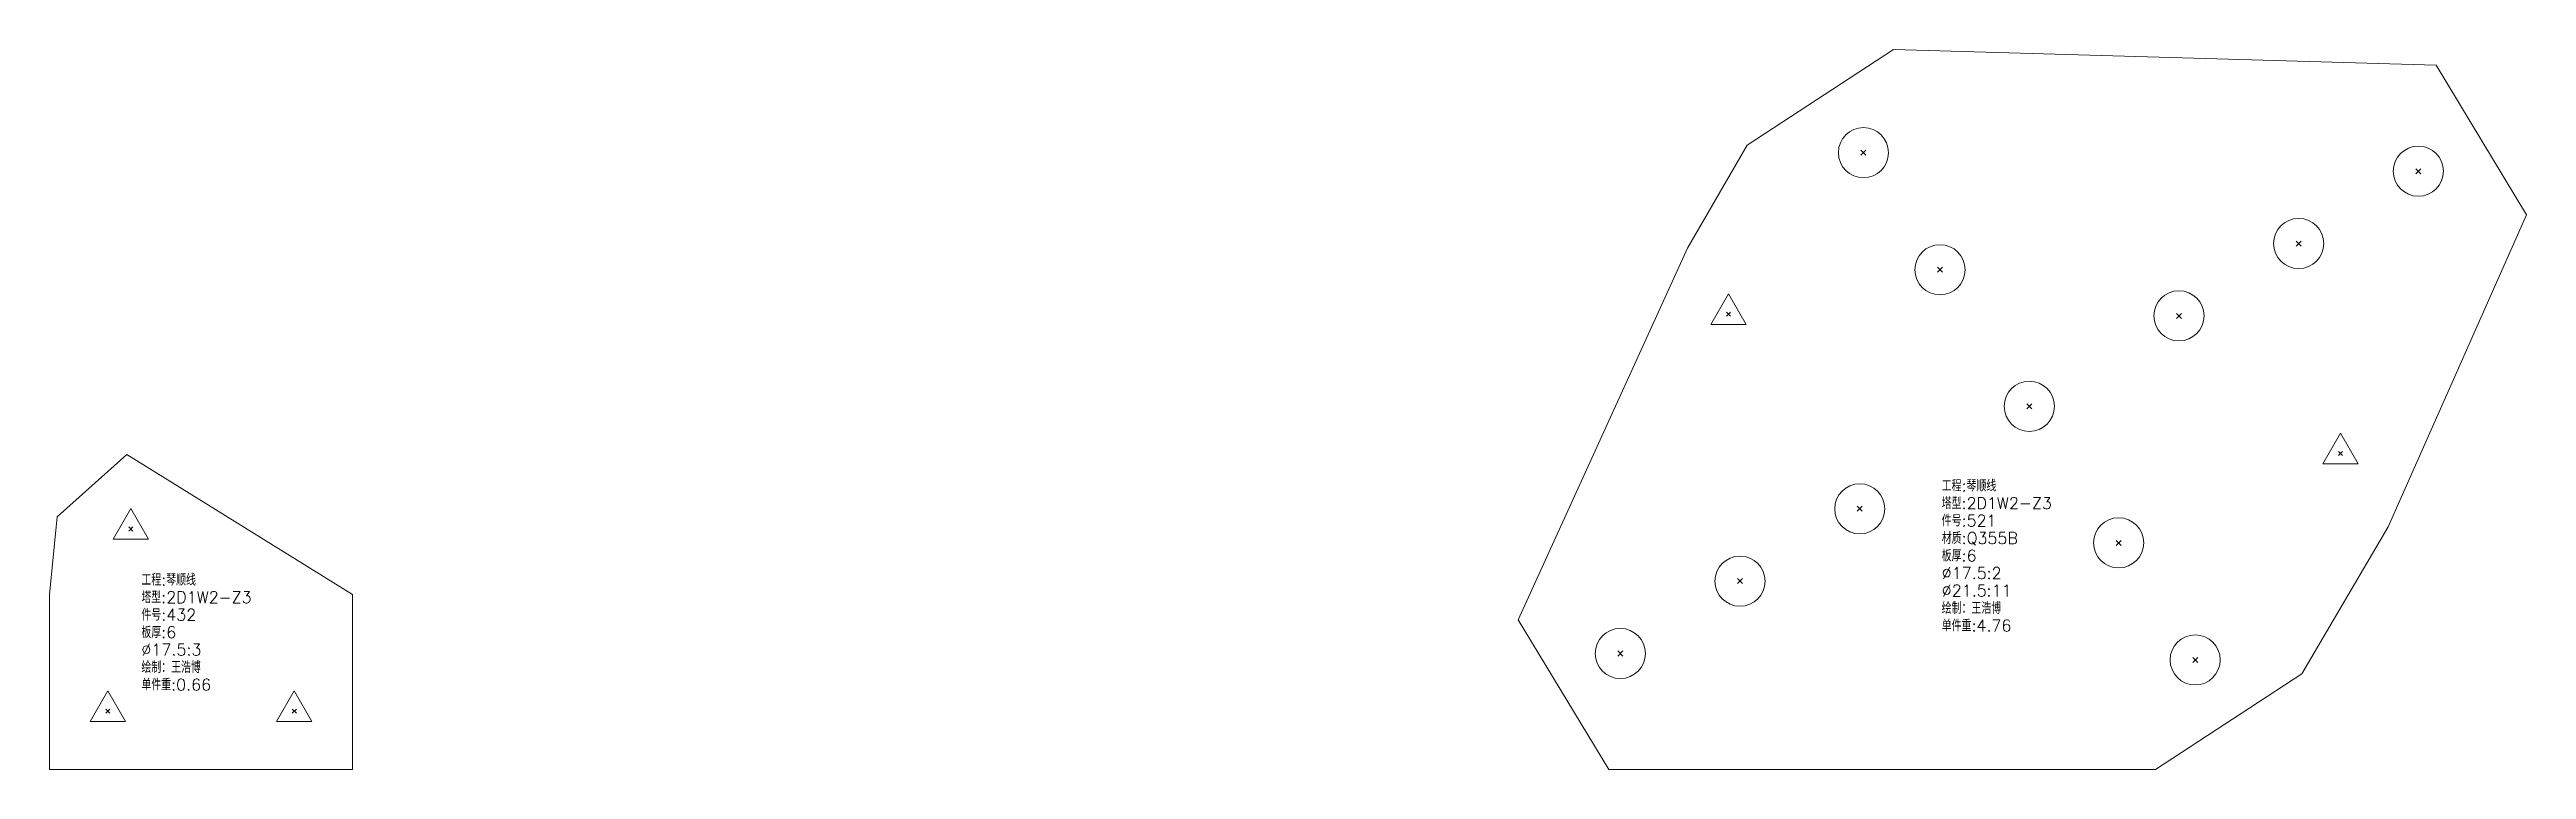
# Model space of a CAD drawing. Extents: x -580 to 8755, y 0 to 14723.
# Drawn here: x 2259 to 3322, y 7821 to 8130 of the extents above; entities that cross this region are included whole.
import ezdxf
from ezdxf.enums import TextEntityAlignment as Align

# ---------------------------------------------------------------- set-up
doc = ezdxf.new("R2010")
doc.units = 0
doc.header["$MEASUREMENT"] = 0
doc.layers.add('1', color=7, linetype='CONTINUOUS', lineweight=25)
doc.styles.get("Standard").update_dxf_attribs({"font": 'simplex.shx', "width": 0.7, "height": 3, "bigfont": 'gbhzfs.shx'})

msp = doc.modelspace()

# ---------------------------------------------------------------- texts
at = {"layer": '1', "color": 7, "linetype": 'Continuous', "lineweight": 18}
for s, p in [('塔型:2D1W2-Z3', (3070.93879, 7931.56651)), ('工程:琴顺线', (3070.93879, 7939.06651)), ('件号:521', (3070.93879, 7924.06651)), ('材质:Q355B', (3070.93879, 7916.56651)), ('板厚:6', (3070.93879, 7909.06651)), ('工程:琴顺线', (2298.70561, 7898.70475)), ('%%c17.5:2', (3070.93879, 7901.56651)), ('塔型:2D1W2-Z3', (2298.70561, 7891.20475)), ('%%c21.5:11', (3070.93879, 7894.06651)), ('件号:432', (2298.70561, 7883.70475)), ('绘制：王浩博', (3070.93879, 7886.56651)), ('单件重:4.76', (3070.93879, 7879.06651)), ('板厚:6', (2298.70561, 7876.20475)), ('%%c17.5:3', (2298.70561, 7868.70475)), ('绘制：王浩博', (2298.70561, 7861.20475)), ('单件重:0.66', (2298.70561, 7853.70475))]:
    msp.add_text(s, height=5, dxfattribs=at).set_placement(p, align=Align.BOTTOM_LEFT)

# ---------------------------------------------------------------- linework, layer by layer
at = {"layer": '1', "color": 7, "linetype": 'Continuous', "lineweight": 18}
for p, q in [((3050.23631, 8130.1811), (2987.46842, 8089.13002)), ((3282.96982, 8123.46579), (3050.23631, 8130.1811)), ((3321.7677, 8059.28071), (3282.96982, 8123.46579)), ((2987.46842, 8089.13002), (2961.96591, 8044.9835)), ((3262.49359, 7925.38773), (3321.7677, 8059.28071)), ((2961.96591, 8044.9835), (2889.30135, 7885.50541)), ((2292.40012, 7956.45759), (2262.62019, 7929.7526)), ((2389.30135, 7896.32033), (2292.40012, 7956.45759)), ((2262.62019, 7929.7526), (2259.30135, 7896.32033)), ((3225.3876, 7862.37142), (3262.49359, 7925.38773)), ((2259.30135, 7896.32033), (2259.30135, 7821.32033)), ((2389.30135, 7821.32033), (2389.30135, 7896.32033)), ((2889.30135, 7885.50541), (2928.09924, 7821.32033)), ((3162.6197, 7821.32033), (3225.3876, 7862.37142)), ((2259.30135, 7821.32033), (2389.30135, 7821.32033)), ((2928.09924, 7821.32033), (3162.6197, 7821.32033))]:
    msp.add_line(p, q, dxfattribs=at)
at = {"layer": '1', "color": 7, "linetype": 'Continuous', "lineweight": 13}
for p, q in [((3036.29006, 8084.84177), (3038.44006, 8086.99177)), ((3038.44006, 8084.84177), (3036.29006, 8086.99177)), ((3274.32646, 8076.91858), (3276.47646, 8079.06858)), ((3276.47646, 8076.91858), (3274.32646, 8079.06858)), ((3222.9784, 8045.88028), (3225.1284, 8048.03028)), ((3225.1284, 8045.88028), (3222.9784, 8048.03028)), ((3069.13093, 8034.62746), (3071.28093, 8036.77746)), ((3071.28093, 8034.62746), (3069.13093, 8036.77746)), ((2979.43203, 8025.38013), (2971.85453, 8012.25513)), ((2987.00953, 8012.25513), (2979.43203, 8025.38013)), ((2971.85453, 8012.25513), (2987.00953, 8012.25513)), ((2978.55703, 8015.75513), (2980.30703, 8017.50513)), ((2980.30703, 8015.75513), (2978.55703, 8017.50513)), ((3171.63035, 8014.84197), (3173.78035, 8016.99197)), ((3173.78035, 8014.84197), (3171.63035, 8016.99197)), ((3107.44528, 7976.04409), (3109.59528, 7978.19409)), ((3109.59528, 7976.04409), (3107.44528, 7978.19409)), ((3241.98614, 7965.57726), (3234.40864, 7952.45226)), ((3249.56364, 7952.45226), (3241.98614, 7965.57726)), ((3234.40864, 7952.45226), (3249.56364, 7952.45226)), ((3241.11114, 7955.95226), (3242.86114, 7957.70226)), ((3242.86114, 7955.95226), (3241.11114, 7957.70226)), ((2294.20077, 7933.24264), (2286.62327, 7920.11764)), ((2301.77827, 7920.11764), (2294.20077, 7933.24264)), ((3034.70219, 7932.07315), (3036.85219, 7934.22315)), ((3036.85219, 7932.07315), (3034.70219, 7934.22315)), ((2286.62327, 7920.11764), (2301.77827, 7920.11764)), ((2293.32577, 7923.61764), (2295.07577, 7925.36764)), ((2295.07577, 7923.61764), (2293.32577, 7925.36764)), ((3145.75961, 7917.46072), (3147.90961, 7919.61072)), ((3147.90961, 7917.46072), (3145.75961, 7919.61072)), ((2983.35412, 7901.03484), (2985.50412, 7903.18484)), ((2985.50412, 7901.03484), (2983.35412, 7903.18484)), ((2932.00606, 7869.99653), (2934.15606, 7872.14653)), ((2934.15606, 7869.99653), (2932.00606, 7872.14653)), ((3178.60047, 7867.2464), (3180.75047, 7869.3964)), ((3180.75047, 7867.2464), (3178.60047, 7869.3964)), ((2284.30135, 7855.07033), (2276.72385, 7841.94533)), ((2291.87885, 7841.94533), (2284.30135, 7855.07033)), ((2364.30135, 7855.07033), (2356.72385, 7841.94533)), ((2371.87885, 7841.94533), (2364.30135, 7855.07033)), ((2276.72385, 7841.94533), (2291.87885, 7841.94533)), ((2283.42635, 7845.44533), (2285.17635, 7847.19533)), ((2285.17635, 7845.44533), (2283.42635, 7847.19533)), ((2356.72385, 7841.94533), (2371.87885, 7841.94533)), ((2363.42635, 7845.44533), (2365.17635, 7847.19533)), ((2365.17635, 7845.44533), (2363.42635, 7847.19533))]:
    msp.add_line(p, q, dxfattribs=at)
for centre in [(3037.36506, 8085.91677), (3275.40146, 8077.99358), (3224.0534, 8046.95528), (3070.20593, 8035.70246), (3172.70535, 8015.91697), (3108.52028, 7977.11909), (3035.77719, 7933.14815), (3146.83461, 7918.53572), (2984.42912, 7902.10984), (2933.08106, 7871.07153), (3179.67547, 7868.3214)]:
    msp.add_circle(centre, 10.75, dxfattribs=at)

msp.set_redraw_order([(e.dxf.handle, doc.entitydb.next_handle()) for e in msp.query("TEXT MTEXT ATTDEF DIMENSION ARC_DIMENSION")])  # texts and dimensions are drawn at this point

doc.saveas('drawing.dxf')
